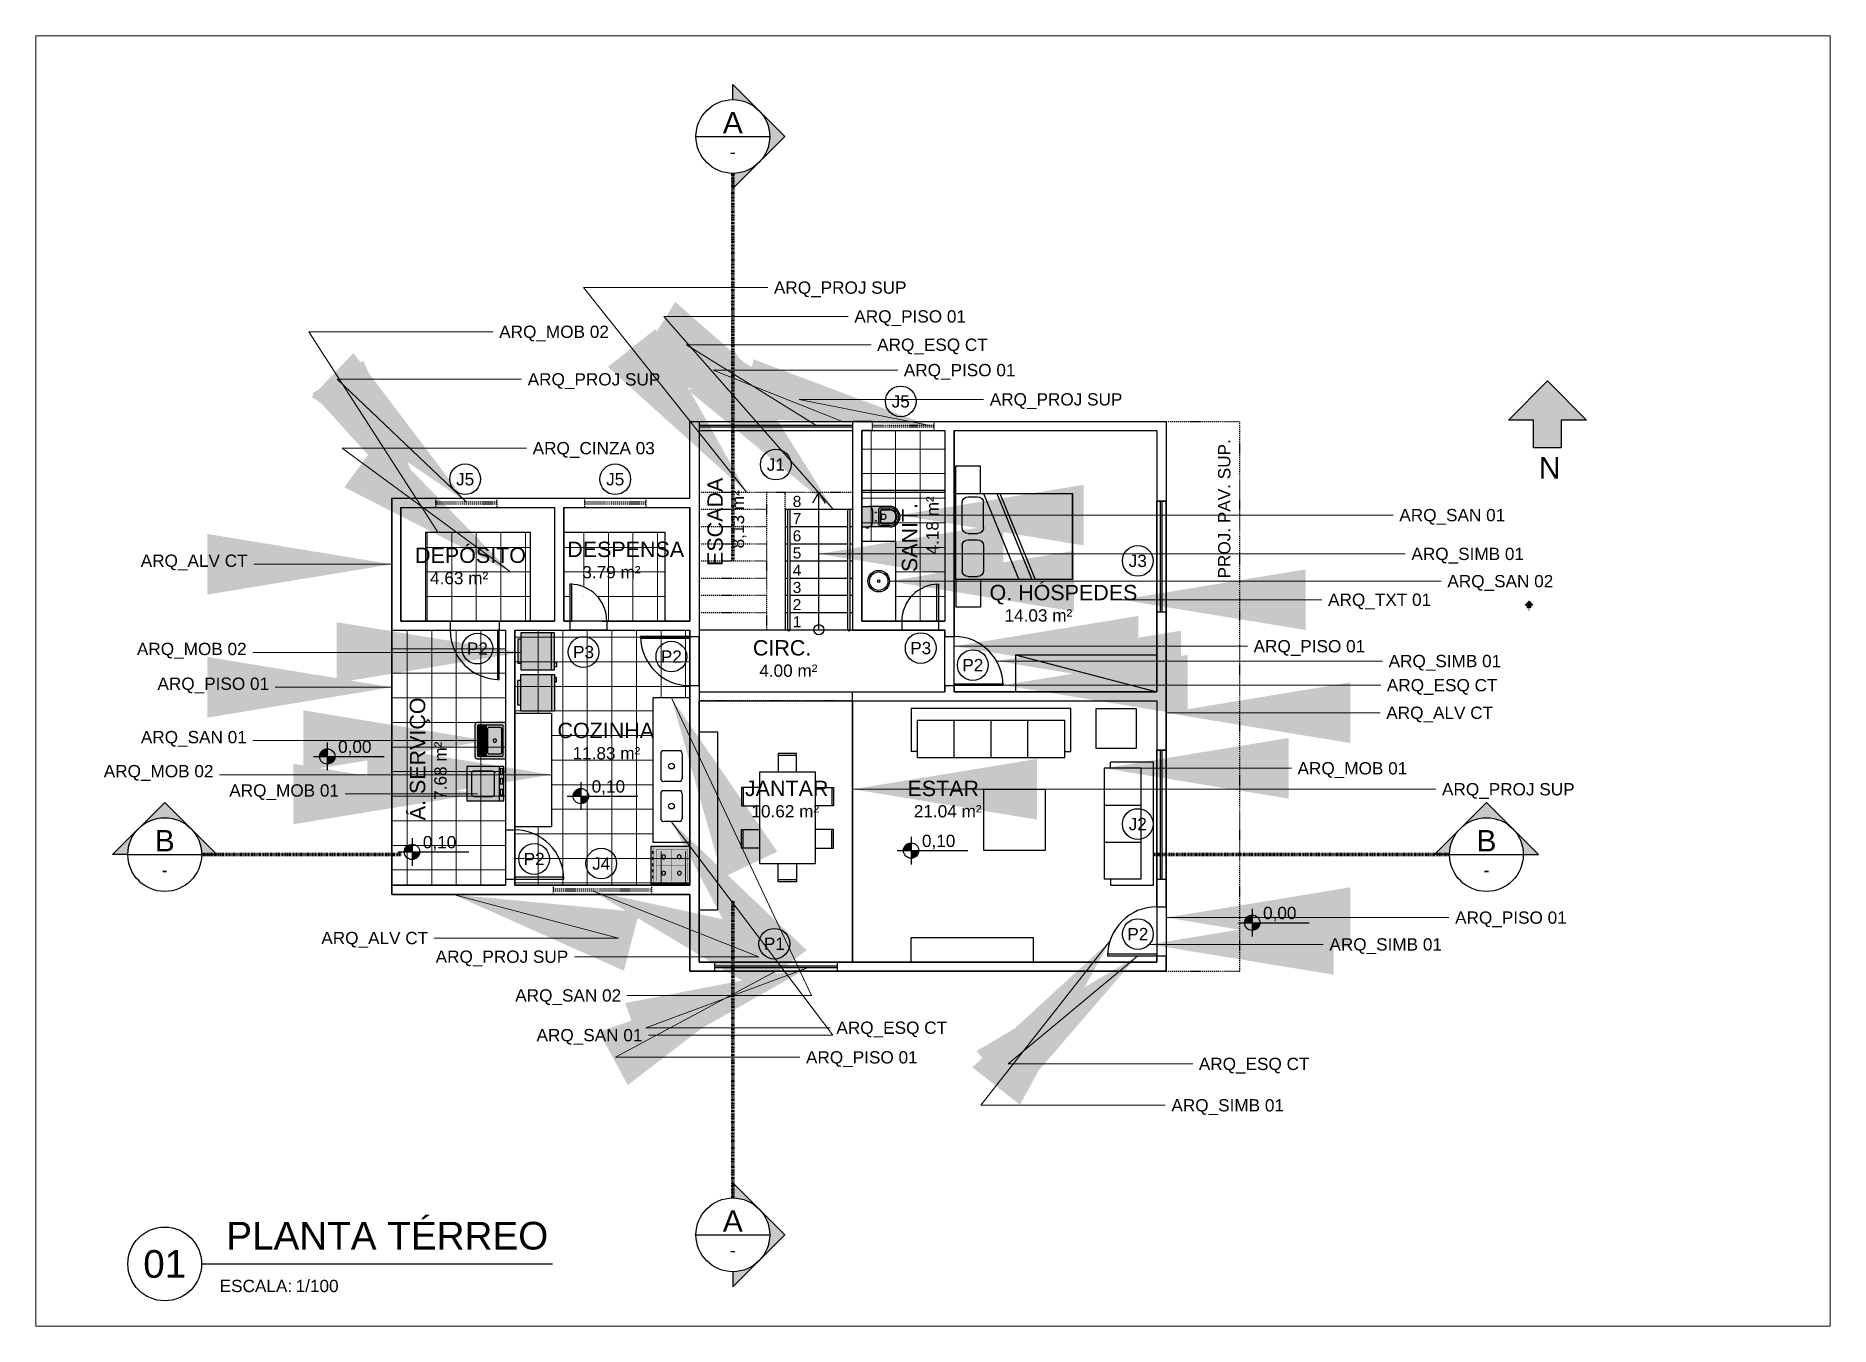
# Paper-space layout 'pav. terreo' of a CAD drawing. Header units: metres, sheet in millimetres. Extents: x -205 to 87, y 297 to 507.
# The model-space entities are those that its viewports show. They can reach past a viewport. Long polylines and large blocks are cut down to what shows.
import ezdxf
from ezdxf.enums import TextEntityAlignment as Align

# ---------------------------------------------------------------- set-up
doc = ezdxf.new("R2010")
doc.units = ezdxf.units.M
doc.header["$LTSCALE"] = 0.25
doc.linetypes.add('DASHDOT2', pattern=[12.7, 6.35, -3.175, 0, -3.175])
doc.linetypes.add('DIVIDEX2', pattern=[63.5, 25.4, -12.7, 0, -12.7, 0, -12.7])
doc.layers.add('0_MRG_AUX', color=7, linetype='Continuous', true_color=0xecbcd1, plot=False)
doc.layers.add('ARQ_0_AREAS', color=7, linetype='Continuous', true_color=0x5a1694, plot=False)
for name, color, linetype in [('ARQ_ALV CT', 4, 'Continuous'), ('ARQ_ALV VS', 2, 'Continuous'), ('ARQ_ESQ CT', 30, 'Continuous'), ('ARQ_GRADIL', 2, 'Continuous'), ('ARQ_METAL CT', 2, 'Continuous'), ('ARQ_MOB 01', 1, 'Continuous'), ('ARQ_MOB 02', 2, 'Continuous'), ('ARQ_PISO 01', 1, 'Continuous'), ('ARQ_PROJ SUP', 1, 'DASHDOT2'), ('ARQ_SAN 01', 1, 'Continuous'), ('ARQ_SAN 02', 2, 'Continuous'), ('ARQ_SIMB 01', 1, 'Continuous'), ('ARQ_TXT 01', 1, 'Continuous'), ('SIMB_01', 1, 'Continuous'), ('SIMB_02', 2, 'Continuous'), ('SIMB_PREENCHIMENTO', 253, 'Continuous'), ('SIMB_TXT', 1, 'Continuous')]:
    doc.layers.add(name, color=color, linetype=linetype)
doc.layers.add('ARQ_CINZA 03', color=252, linetype='Continuous', lineweight=9)
doc.layers.add('SIMB_LCT', color=252, linetype='DIVIDEX2', lineweight=100)
doc.layers.add('ARQ_COTA_AZUL', color=5, linetype='Continuous', lineweight=20, true_color=0x0000ff)
doc.styles.add('Annot_1.8mm', font='arial.ttf', dxfattribs={"height": 1.8})
doc.styles.add('Annot_2.0mm', font='arial.ttf', dxfattribs={"height": 2})
doc.styles.add('Annot_2.5mm', font='arial.ttf', dxfattribs={"height": 2.5})
doc.styles.add('Annot_3.5mm', font='arial.ttf', dxfattribs={"height": 3.5})
doc.styles.add('cota', font='arial.ttf')
doc.styles.add('SIMB', font='arial.ttf')
doc.dimstyles.new('Info 01 - annot', dxfattribs={"dimtxt": 2, "dimasz": 3, "dimexe": 1, "dimexo": 1, "dimgap": 1, "dimtad": 1, "dimzin": 4, "dimtxsty": 'cota', "dimblk": 'DOTSMALL', "dimcen": 2, "dimdle": 1, "dimclrd": 256, "dimclre": 256, "dimclrt": 1, "dimazin": 2, "dimtfac": 0.09, "dimtix": 1, "dimtmove": 2, "dimatfit": 2, "dimfxl": 5, "dimfxlon": 1, "dimtolj": 1, "dimtzin": 4, "dimlwd": -1, "dimarcsym": 1})

psp = doc.layouts.new('pav. terreo')

msp = doc.modelspace()

# ---------------------------------------------------------------- texts
at = {"layer": 'ARQ_COTA_AZUL', "color": 1, "char_height": 0.2, "style": 'cota'}
for s, insert, attachment_point in [('ARQ_PROJ SUP', (1.219, -22.044), 1), ('ARQ_MOB 02', (-3.252, -22.763), 1), ('ARQ_PISO 01', (2.528, -22.513), 1), ('ARQ_ESQ CT', (2.899, -22.974), 1), ('ARQ_PROJ SUP', (-2.788, -23.537), 1), ('ARQ_PISO 01', (3.333, -23.387), 1), ('ARQ_PROJ SUP', (4.732, -23.863), 1), ('ARQ_CINZA 03', (-2.707, -24.657), 1), ('ARQ_SAN 01', (11.397, -25.747), 1), ('ARQ_ALV CT', (-7.347, -26.747), 9), ('ARQ_SIMB 01', (11.594, -26.378), 1), ('ARQ_SAN 02', (12.179, -26.822), 1), ('ARQ_TXT 01', (10.238, -27.124), 1), ('ARQ_MOB 02', (-7.362, -28.183), 9), ('ARQ_PISO 01', (9.025, -27.881), 1), ('ARQ_SIMB 01', (11.223, -28.122), 1), ('ARQ_PISO 01', (-6.997, -28.749), 9), ('ARQ_ESQ CT', (11.194, -28.515), 1), ('ARQ_ALV CT', (11.185, -28.964), 1), ('ARQ_SAN 01', (-7.36, -29.618), 9), ('ARQ_MOB 02', (-7.902, -30.172), 9), ('ARQ_MOB 01', (9.741, -29.868), 1), ('ARQ_MOB 01', (-5.859, -30.486), 9), ('ARQ_PROJ SUP', (12.092, -30.209), 1), ('ARQ_PISO 01', (12.305, -32.298), 1), ('ARQ_ALV CT', (-4.408, -32.63), 3), ('ARQ_PROJ SUP', (-2.128, -32.934), 3), ('ARQ_SIMB 01', (10.259, -32.734), 1), ('ARQ_SAN 02', (-1.267, -33.565), 3), ('ARQ_ESQ CT', (2.236, -34.09), 1), ('ARQ_SAN 01', (-0.921, -34.211), 3), ('ARQ_PISO 01', (1.741, -34.572), 1), ('ARQ_ESQ CT', (8.134, -34.679), 1), ('ARQ_SIMB 01', (7.688, -35.353), 1)]:
    msp.add_mtext(s, dxfattribs=dict(at, insert=insert, attachment_point=attachment_point))
at = {"layer": 'ARQ_TXT 01', "attachment_point": 1, "rotation": 90}
for s, insert, char_height, width, style in [('PROJ. PAV. SUP.', (8.448, -26.878), 0.2, 3.02196, 'Annot_2.0mm'), ('ESCADA', (0.137, -26.675), 0.25, 2.41083, 'Annot_2.5mm'), ('8,13 m²', (0.534, -26.388), 0.2, 1.1094, 'Annot_2.0mm'), ('SANIT.', (3.301, -26.775), 0.25, 2.41083, 'Annot_2.5mm'), ('4.18 m²', (3.698, -26.488), 0.2, 1.1094, 'Annot_2.0mm'), ('\\pxi-3,l4,t4;Á. SERVIÇO', (-4.706, -31.064), 0.25, 2.27532, 'Annot_2.5mm'), ('7.68 m²', (-4.308, -30.481), 0.2, 1.1094, 'Annot_2.0mm')]:
    msp.add_mtext(s, dxfattribs=dict(at, insert=insert, char_height=char_height, width=width, style=style))
at = {"layer": 'ARQ_TXT 01', "attachment_point": 1}
for s, insert, char_height, width, style in [('8', (1.525, -25.534), 0.18, 1.02, 'Annot_1.8mm'), ('7', (1.525, -25.814), 0.18, 1.02, 'Annot_1.8mm'), ('DESPENSA', (-2.144, -26.279), 0.25, 2.27532, 'Annot_2.5mm'), ('6', (1.525, -26.094), 0.18, 1.02, 'Annot_1.8mm'), ('DEPÓSITO', (-4.621, -26.375), 0.25, 2.27532, 'Annot_2.5mm'), ('5', (1.525, -26.374), 0.18, 1.02, 'Annot_1.8mm'), ('4.63 m²', (-4.377, -26.772), 0.2, 1.1094, 'Annot_2.0mm'), ('3.79 m²', (-1.899, -26.676), 0.2, 1.1094, 'Annot_2.0mm'), ('4', (1.525, -26.654), 0.18, 1.02, 'Annot_1.8mm'), ('3', (1.525, -26.934), 0.18, 1.02, 'Annot_1.8mm'), ('Q. HÓSPEDES', (4.728, -26.983), 0.25, 2.41083, 'Annot_2.5mm'), ('2', (1.525, -27.214), 0.18, 1.02, 'Annot_1.8mm'), ('14.03 m²', (4.972, -27.38), 0.2, 1.1094, 'Annot_2.0mm'), ('1', (1.525, -27.494), 0.18, 1.02, 'Annot_1.8mm'), ('CIRC.', (0.877, -27.882), 0.25, 2.41083, 'Annot_2.5mm'), ('4.00 m²', (0.981, -28.279), 0.2, 1.1094, 'Annot_2.0mm'), ('COZINHA', (-2.303, -29.226), 0.25, 2.27532, 'Annot_2.5mm'), ('11.83 m²', (-2.058, -29.623), 0.2, 1.1094, 'Annot_2.0mm'), ('JANTAR', (0.748, -30.17), 0.25, 2.41083, 'Annot_2.5mm'), ('ESTAR', (3.392, -30.17), 0.25, 2.41083, 'Annot_2.5mm'), ('10.62 m²', (0.853, -30.567), 0.2, 1.1094, 'Annot_2.0mm'), ('21.04 m²', (3.496, -30.567), 0.2, 1.1094, 'Annot_2.0mm')]:
    msp.add_mtext(s, dxfattribs=dict(at, insert=insert, char_height=char_height, width=width, style=style))

# ---------------------------------------------------------------- blocks, each defined once
blk = doc.blocks.new('norte')
at = {"layer": 'SIMB_PREENCHIMENTO'}
blk.add_hatch(color=256, dxfattribs=at).paths.add_polyline_path([(-6.36, -6.36), (-2.25, -6.36), (-2.25, -10.86), (2.25, -10.86), (2.25, -6.36), (6.36, -6.36), (0, 0)])
at = {"layer": 'SIMB_01'}
blk.add_lwpolyline([(-2.25, -6.36), (-6.36, -6.36), (0, 0), (6.36, -6.36), (2.25, -6.36), (2.25, -10.86), (-2.25, -10.86)], close=True, dxfattribs=at)
at = {"layer": 'SIMB_01', "insert": (-1.4, -12.39), "char_height": 3.5, "width": 3.7, "attachment_point": 1, "style": 'Annot_3.5mm'}
blk.add_mtext('N', dxfattribs=at)
blk = doc.blocks.new('nivel_PB_A_D')
at = {"layer": 'SIMB_PREENCHIMENTO', "transparency": 33554587}
h = blk.add_hatch(color=256, dxfattribs=at)
h.dxf.hatch_style = 1
h.paths.add_polyline_path([(0, 1.25, 0.414214), (-1.25, 0), (0, 0)])
h.paths.add_polyline_path([(1.25, 0), (0, 0), (0, -1.25, 0.414214)])
at = {"layer": 'SIMB_01'}
for p, q in [((-2.25, 0), (9.25, 0)), ((0, 2.25), (0, -2.25))]:
    blk.add_line(p, q, dxfattribs=at)
blk.add_circle((0, 0), 1.25, dxfattribs=at)
at = {"layer": 'SIMB_TXT', "style": 'SIMB'}
blk.add_attdef('00,00', (1.76, 0.58), '', height=2, dxfattribs=at)
blk = doc.blocks.new('*U31')
at = {"layer": 'SIMB_PREENCHIMENTO', "transparency": 33554587}
h = blk.add_hatch(color=256, dxfattribs=at)
h.dxf.hatch_style = 1
h.paths.add_polyline_path([(0, 8.48), (-4.15, 4.33, -0.401827), (4.15, 4.33)])
h = blk.add_hatch(color=256, dxfattribs=at)
h.dxf.hatch_style = 1
h.paths.add_polyline_path([(-4.33, 4.15), (-8.48, 0), (-6, 0, -0.193399)])
h = blk.add_hatch(color=256, dxfattribs=at)
h.dxf.hatch_style = 1
h.paths.add_polyline_path([(4.33, 4.15, -0.193399), (6, 0), (8.48, 0)])
at = {"layer": 'SIMB_01'}
for p, q in [((-8.48, 0), (0, 8.48)), ((8.48, 0), (0, 8.48)), ((-6, 0), (-8.48, 0)), ((-6, 0), (6, 0)), ((6, 0), (8.48, 0))]:
    blk.add_line(p, q, dxfattribs=at)
blk.add_circle((0, 0), 6, dxfattribs=at)
at = {"layer": 'SIMB_LCT'}
blk.add_line((6, 0), (38.48, 0), dxfattribs=at)
at = {"layer": 'SIMB_TXT', "style": 'SIMB'}
for tag, height, p in [('000', 3.5, (0, 2.25)), ('999', 2, (0, -2.53))]:
    blk.add_attdef(tag, text='', height=height, dxfattribs=at).set_placement(p, align=Align.MIDDLE_CENTER)
blk = doc.blocks.new('*U30')
at = {"layer": 'SIMB_PREENCHIMENTO', "transparency": 33554587}
h = blk.add_hatch(color=256, dxfattribs=at)
h.dxf.hatch_style = 1
h.paths.add_polyline_path([(0, 8.48), (-4.15, 4.33, -0.401827), (4.15, 4.33)])
h = blk.add_hatch(color=256, dxfattribs=at)
h.dxf.hatch_style = 1
h.paths.add_polyline_path([(-4.33, 4.15), (-8.48, 0), (-6, 0, -0.193399)])
h = blk.add_hatch(color=256, dxfattribs=at)
h.dxf.hatch_style = 1
h.paths.add_polyline_path([(4.33, 4.15, -0.193399), (6, 0), (8.48, 0)])
at = {"layer": 'SIMB_01'}
for p, q in [((-8.48, 0), (0, 8.48)), ((8.48, 0), (0, 8.48)), ((-6, 0), (-8.48, 0)), ((-6, 0), (6, 0)), ((6, 0), (8.48, 0))]:
    blk.add_line(p, q, dxfattribs=at)
blk.add_circle((0, 0), 6, dxfattribs=at)
at = {"layer": 'SIMB_LCT'}
blk.add_line((-6, 0), (-54.25, 0), dxfattribs=at)
at = {"layer": 'SIMB_TXT', "style": 'SIMB'}
for tag, height, p in [('000', 3.5, (0, 2.25)), ('999', 2, (0, -2.53))]:
    blk.add_attdef(tag, text='', height=height, dxfattribs=at).set_placement(p, align=Align.MIDDLE_CENTER)
blk = doc.blocks.new('*U71')
at = {"layer": 'SIMB_PREENCHIMENTO', "transparency": 33554587}
h = blk.add_hatch(color=256, dxfattribs=at)
h.dxf.hatch_style = 1
h.paths.add_polyline_path([(0, 8.48), (-4.15, 4.33, -0.401827), (4.15, 4.33)])
h = blk.add_hatch(color=256, dxfattribs=at)
h.dxf.hatch_style = 1
h.paths.add_polyline_path([(-4.33, 4.15), (-8.48, 0), (-6, 0, -0.193399)])
h = blk.add_hatch(color=256, dxfattribs=at)
h.dxf.hatch_style = 1
h.paths.add_polyline_path([(4.33, 4.15, -0.193399), (6, 0), (8.48, 0)])
at = {"layer": 'SIMB_01'}
for p, q in [((-8.48, 0), (0, 8.48)), ((8.48, 0), (0, 8.48)), ((0, -6), (0, 6)), ((-6, 0), (-8.48, 0)), ((6, 0), (8.48, 0))]:
    blk.add_line(p, q, dxfattribs=at)
blk.add_circle((0, 0), 6, dxfattribs=at)
at = {"layer": 'SIMB_LCT'}
blk.add_line((6, 0), (69.06, 0), dxfattribs=at)
at = {"layer": 'SIMB_TXT', "style": 'SIMB'}
for tag, height, p in [('000', 3.5, (-2.25, 0)), ('999', 2, (2.53, 0))]:
    blk.add_attdef(tag, text='', height=height, rotation=90, dxfattribs=at).set_placement(p, align=Align.MIDDLE_CENTER)
blk = doc.blocks.new('*U72')
at = {"layer": 'SIMB_PREENCHIMENTO', "transparency": 33554587}
h = blk.add_hatch(color=256, dxfattribs=at)
h.dxf.hatch_style = 1
h.paths.add_polyline_path([(0, 8.48), (-4.15, 4.33, -0.401827), (4.15, 4.33)])
h = blk.add_hatch(color=256, dxfattribs=at)
h.dxf.hatch_style = 1
h.paths.add_polyline_path([(-4.33, 4.15), (-8.48, 0), (-6, 0, -0.193399)])
h = blk.add_hatch(color=256, dxfattribs=at)
h.dxf.hatch_style = 1
h.paths.add_polyline_path([(4.33, 4.15, -0.193399), (6, 0), (8.48, 0)])
at = {"layer": 'SIMB_01'}
for p, q in [((-8.48, 0), (0, 8.48)), ((8.48, 0), (0, 8.48)), ((0, -6), (0, 6)), ((-6, 0), (-8.48, 0)), ((6, 0), (8.48, 0))]:
    blk.add_line(p, q, dxfattribs=at)
blk.add_circle((0, 0), 6, dxfattribs=at)
at = {"layer": 'SIMB_LCT'}
blk.add_line((-6, 0), (-54.48, 0), dxfattribs=at)
at = {"layer": 'SIMB_TXT', "style": 'SIMB'}
for tag, height, p in [('000', 3.5, (-2.25, 0)), ('999', 2, (2.53, 0))]:
    blk.add_attdef(tag, text='', height=height, rotation=90, dxfattribs=at).set_placement(p, align=Align.MIDDLE_CENTER)
blk = doc.blocks.new('VASO_BELL')
at = {"true_color": 0xffffff}
h = blk.add_hatch(color=7, dxfattribs=at)
h.dxf.hatch_style = 1
edge = h.paths.add_edge_path()
edge.add_line((0, 0), (0.37, 0))
edge.add_line((0.37, 0), (0.37, -0.126))
edge.add_line((0.37, -0.126), (0.37, -0.505))
edge.add_arc((0.185, -0.505), 0.185, 180, 360, ccw=False)
edge.add_line((0, -0.505), (0, -0.126))
edge.add_line((0, -0.126), (0, 0))
h = blk.add_hatch(color=7, dxfattribs=at)
h.dxf.hatch_style = 1
h.paths.add_polyline_path([(-0.007, -0.086), (-0.022, -0.086), (-0.022, -0.121), (-0.007, -0.121)])
h = blk.add_hatch(color=7, dxfattribs=at)
h.dxf.hatch_style = 1
h.paths.add_polyline_path([(0, -0.089), (-0.007, -0.089), (-0.007, -0.117), (0, -0.117)])
at = {"layer": 'ARQ_SAN 01'}
for p, q in [((0.056, -0.361), (0.056, -0.505)), ((0.062, -0.361), (0.062, -0.505)), ((0.082, -0.336), (0.288, -0.336)), ((0.082, -0.342), (0.288, -0.342)), ((0.141, -0.353), (0.141, -0.406)), ((0.229, -0.353), (0.229, -0.406)), ((0.308, -0.361), (0.308, -0.505)), ((0.314, -0.361), (0.314, -0.505))]:
    blk.add_line(p, q, dxfattribs=at)
for centre in [(0.11, -0.255), (0.26, -0.255)]:
    blk.add_circle(centre, 0.0075, dxfattribs=at)
for centre, radius, start, end in [((0.185, -0.505), 0.129, 179.7773, 0.2227), ((0.082, -0.361), 0.025, 90, 180), ((0.082, -0.361), 0.019, 90, 180), ((0.185, -0.499), 0.123, 182.6006, 357.3994), ((0.191, -0.592), 0.244, 91.4264, 101.8331), ((0.168, -0.406), 0.027, 180, 229.1678), ((0.185, -0.386), 0.053, 229.1678, 310.8322), ((0.179, -0.592), 0.244, 78.1669, 88.5736), ((0.202, -0.406), 0.027, 310.8322, 0), ((0.288, -0.361), 0.025, 0, 90), ((0.288, -0.361), 0.019, 0, 90)]:
    blk.add_arc(centre, radius, start, end, dxfattribs=at)
at = {"layer": 'ARQ_SAN 02'}
for p, q in [((0, 0), (0, -0.126)), ((0, 0), (0.37, 0)), ((0.37, 0), (0.37, -0.126)), ((-0.022, -0.086), (-0.007, -0.086)), ((-0.022, -0.121), (-0.022, -0.086)), ((-0.022, -0.121), (-0.007, -0.121)), ((-0.007, -0.121), (-0.007, -0.086)), ((0, -0.089), (-0.007, -0.089)), ((0, -0.117), (-0.007, -0.117)), ((0, -0.505), (0, -0.126)), ((0.051, -0.306), (0.319, -0.306)), ((0.301, -0.195), (0.069, -0.195)), ((0.37, -0.505), (0.37, -0.126)), ((0.026, -0.331), (0.026, -0.505)), ((0.344, -0.331), (0.344, -0.505))]:
    blk.add_line(p, q, dxfattribs=at)
for centre, radius, start, end in [((0.069, -0.126), 0.069, 180, 270), ((0.051, -0.331), 0.025, 90, 180), ((0.301, -0.126), 0.069, 270, 0), ((0.319, -0.331), 0.025, 0, 90), ((0.185, -0.505), 0.185, 180, 0), ((0.185, -0.505), 0.159, 180, 0)]:
    blk.add_arc(centre, radius, start, end, dxfattribs=at)
blk = doc.blocks.new('*U21')
at = {"layer": 'SIMB_02'}
blk.add_line((6, 0), (63.13, 0), dxfattribs=at)
blk.add_circle((0, 0), 6, dxfattribs=at)
at = {"layer": 'SIMB_TXT', "style": 'SIMB'}
blk.add_text('ESCALA:', height=2, dxfattribs=at).set_placement((8.94, -4.58))
blk.add_attdef('TITULO_DO_DESENHO', text='', height=4.5, dxfattribs=at).set_placement((10.02, 1), align=Align.BOTTOM_LEFT)
blk.add_attdef('NUM', text='', height=4.5, dxfattribs=at).set_placement((0, 0), align=Align.MIDDLE_CENTER)
blk.add_attdef('ESCALA', (21.3, -4.58), '', height=2, dxfattribs=at)
blk = doc.blocks.new('GEL60')
at = {"true_color": 0xffffff}
h = blk.add_hatch(color=7, dxfattribs=at)
h.dxf.hatch_style = 1
h.paths.add_polyline_path([(0.6, 0.55), (0.55, 0.55), (0.55, 0.58), (0.48, 0.58), (0.48, 0.55), (0, 0.55), (0, 0), (0.1, 0), (0.1, -0.05), (0.5, -0.05), (0.5, 0), (0.6, 0)])
at = {"layer": 'ARQ_MOB 02'}
for p, q in [((0, 0.55), (0, 0)), ((0.6, 0.55), (0, 0.55)), ((0.6, 0.5), (0, 0.5)), ((0.6, 0), (0.6, 0.55)), ((0, 0), (0.6, 0)), ((0.1, 0), (0.1, -0.05)), ((0.5, 0), (0.5, -0.05)), ((0.1, -0.05), (0.5, -0.05))]:
    blk.add_line(p, q, dxfattribs=at)
blk.add_lwpolyline([(0.55, 0.55), (0.48, 0.55), (0.48, 0.58), (0.55, 0.58)], close=True, dxfattribs=at)
blk = doc.blocks.new('DUASX60')
blk.add_blockref('GEL60', (0.059, 0.071))
at = {"xscale": -1}
blk.add_blockref('GEL60', (1.335, 0.071), dxfattribs=at)
blk = doc.blocks.new('M6')
for p, q in [((-1.2375, 0), (-1.2375, 0.3)), ((-1.2375, 0.3), (-0.9375, 0.3)), ((-0.9375, 0.3), (-0.9375, 0)), ((-0.55, 0.3), (-0.55, 0)), ((-0.25, 0.3), (-0.55, 0.3)), ((-0.25, 0), (-0.25, 0.3)), ((0, 0), (-1.4875, 0)), ((-1.4875, -0.9), (-1.4875, 0)), ((-1.2375, 0.27), (-0.9375, 0.27)), ((-0.25, 0.27), (-0.55, 0.27)), ((0, -0.9), (0, 0)), ((-1.4875, -0.3), (-1.7875, -0.3)), ((-1.7875, -0.3), (-1.7875, -0.6)), ((-1.7575, -0.3), (-1.7575, -0.6)), ((0, -0.3), (0.3, -0.3)), ((0.27, -0.3), (0.27, -0.6)), ((0.3, -0.3), (0.3, -0.6)), ((-1.7875, -0.6), (-1.4875, -0.6)), ((0.3, -0.6), (0, -0.6)), ((-1.4875, -0.9), (0, -0.9)), ((-1.2375, -0.9), (-1.2375, -1.2)), ((-0.9375, -1.2), (-0.9375, -0.9)), ((-0.55, -1.2), (-0.55, -0.9)), ((-0.25, -0.9), (-0.25, -1.2)), ((-1.2375, -1.17), (-0.9375, -1.17)), ((-1.2375, -1.2), (-0.9375, -1.2)), ((-0.25, -1.17), (-0.55, -1.17)), ((-0.25, -1.2), (-0.55, -1.2))]:
    blk.add_line(p, q)
blk = doc.blocks.new('PIA')
at = {"layer": 'ARQ_MOB 01'}
for p, q in [((-0.35, 0.2), (-0.35, -0.2)), ((-0.05, 0.25), (-0.3, 0.25)), ((0, 0.2), (0, -0.2)), ((-0.05, -0.25), (-0.3, -0.25))]:
    blk.add_line(p, q, dxfattribs=at)
blk.add_circle((-0.175, 0), 0.0461, dxfattribs=at)
for centre, start, end in [((-0.3, 0.2), 90, 180), ((-0.05, 0.2), 0, 90), ((-0.3, -0.2), 180, 270), ((-0.05, -0.2), 270, 0)]:
    blk.add_arc(centre, 0.05, start, end, dxfattribs=at)
blk = doc.blocks.new('fogão_01')
at = {"true_color": 0xffffff}
h = blk.add_hatch(color=7, dxfattribs=at)
h.dxf.hatch_style = 1
h.paths.add_polyline_path([(0, -0.3), (-0.632, -0.3), (-0.632, 0.3), (0, 0.3)])
blk.add_lwpolyline([(0, -0.3), (-0.632, -0.3), (-0.632, 0.3), (0, 0.3)], close=True)
for points, const_width in [([(-0.585, -0.3), (-0.585, 0.3)], 0.005), ([(-0.585, 0.218), (-0.615, 0.218), (-0.615, 0.176), (-0.585, 0.176)], 0.005), ([(-0.585, 0.118), (-0.615, 0.118), (-0.615, 0.076), (-0.585, 0.076)], 0.005), ([(-0.585, 0.018), (-0.615, 0.018), (-0.615, -0.024), (-0.585, -0.024)], 0.005), ([(-0.542, 0.261), (-0.041, 0.261), (-0.041, -0.257), (-0.54, -0.257), (-0.54, 0.261)], 0.0045), ([(-0.54, 0.002), (-0.044, 0.002)], 0.0045), ([(-0.439, 0.146), (-0.453, 0.161)], 0.0045), ([(-0.438, 0.12), (-0.453, 0.105)], 0.0045), ([(-0.412, 0.147), (-0.397, 0.161)], 0.0045), ([(-0.412, 0.12), (-0.397, 0.105)], 0.0045), ([(-0.3, 0.261), (-0.3, -0.257)], 0.0045), ([(-0.183, 0.146), (-0.197, 0.161)], 0.0045), ([(-0.182, 0.12), (-0.197, 0.105)], 0.0045), ([(-0.156, 0.147), (-0.141, 0.161)], 0.0045), ([(-0.155, 0.12), (-0.141, 0.105)], 0.0045), ([(-0.585, -0.082), (-0.615, -0.082), (-0.615, -0.124), (-0.585, -0.124)], 0.005), ([(-0.585, -0.182), (-0.615, -0.182), (-0.615, -0.224), (-0.585, -0.224)], 0.005), ([(-0.439, -0.118), (-0.453, -0.104)], 0.0045), ([(-0.438, -0.145), (-0.453, -0.16)], 0.0045), ([(-0.412, -0.118), (-0.397, -0.103)], 0.0045), ([(-0.412, -0.145), (-0.397, -0.159)], 0.0045), ([(-0.185, -0.121), (-0.2, -0.106)], 0.0045), ([(-0.185, -0.148), (-0.199, -0.162)], 0.0045), ([(-0.158, -0.121), (-0.144, -0.106)], 0.0045), ([(-0.158, -0.147), (-0.144, -0.162)], 0.0045)]:
    blk.add_lwpolyline(points, dxfattribs=dict(const_width=const_width))
for points in [[(-0.603, 0.215), (-0.603, 0.176)], [(-0.603, 0.115), (-0.603, 0.076)], [(-0.603, 0.015), (-0.603, -0.024)], [(-0.603, -0.085), (-0.603, -0.124)], [(-0.603, -0.185), (-0.603, -0.224)]]:
    blk.add_lwpolyline(points)
for centre in [(-0.425, 0.133), (-0.169, 0.133), (-0.425, -0.131), (-0.172, -0.134)]:
    blk.add_circle(centre, 0.0314)
blk = doc.blocks.new('S3')
at = {"ltscale": 0.1}
for p, q in [((0, 0), (-2, 0)), ((0, -0.7), (0, 0)), ((-2, 0), (-2, -0.7)), ((-0.1, -0.2), (-1.9, -0.2)), ((-1.9, -0.2), (-1.9, -0.8)), ((-1.3, -0.8), (-1.3, -0.2)), ((-0.7, -0.8), (-0.7, -0.2)), ((-0.1, -0.8), (-0.1, -0.2)), ((-1.9, -0.7), (-2, -0.7)), ((-1.9, -0.8), (-0.1, -0.8)), ((-0.1, -0.7), (0, -0.7))]:
    blk.add_line(p, q, dxfattribs=at)
blk = doc.blocks.new('S4')
at = {"ltscale": 0.1}
for p, q in [((0, 0), (-2.6, 0)), ((0, -0.7), (0, 0)), ((-2.6, 0), (-2.6, -0.7)), ((-0.1, -0.2), (-2.5, -0.2)), ((-2.5, -0.2), (-2.5, -0.8)), ((-1.9, -0.8), (-1.9, -0.2)), ((-1.3, -0.8), (-1.3, -0.2)), ((-0.7, -0.8), (-0.7, -0.2)), ((-0.1, -0.8), (-0.1, -0.2)), ((-2.5, -0.7), (-2.6, -0.7)), ((-2.5, -0.8), (-0.1, -0.8)), ((-0.1, -0.7), (0, -0.7))]:
    blk.add_line(p, q, dxfattribs=at)
blk = doc.blocks.new('maq. lavar_02')
at = {"true_color": 0xffffff}
h = blk.add_hatch(color=7, dxfattribs=at)
h.dxf.hatch_style = 1
h.paths.add_polyline_path([(0.75, 0), (0, 0), (0, 0.8), (0.75, 0.8)])
for points in [[(0.75, 0), (0, 0), (0, 0.8), (0.75, 0.8), (0.75, 0)], [(0, 0.1), (0.75, 0.1)]]:
    blk.add_lwpolyline(points)
blk.add_lwpolyline([(0.1, 0.245), (0.1, 0.65, -0.414214), (0.15, 0.7), (0.6, 0.7, -0.414214), (0.65, 0.65), (0.65, 0.25, -0.414214), (0.6, 0.2), (0.147, 0.2)], format="xyb")
for points in [[(0.052, 0.02), (0.052, 0.078), (0.167, 0.078), (0.167, 0.02)], [(0.26, 0.02), (0.26, 0.078), (0.376, 0.078), (0.376, 0.02)], [(0.5, 0.02), (0.5, 0.078), (0.615, 0.078), (0.615, 0.02)]]:
    blk.add_lwpolyline(points, close=True)
blk.add_arc((0.15, 0.25), 0.05, 173.8325, 273.1265)
blk = doc.blocks.new('tanque_05')
at = {"true_color": 0xffffff}
h = blk.add_hatch(color=7, dxfattribs=at)
h.dxf.hatch_style = 1
edge = h.paths.add_edge_path()
edge.add_line((-0.269, -0.492), (0.269, -0.492))
edge.add_arc((0.269, -0.461), 0.0304, 270, 360)
edge.add_line((0.299, -0.461), (0.299, -0.01))
edge.add_arc((0.289, -0.01), 0.0101, 0, 90)
edge.add_line((0.289, 0), (-0.289, 0))
edge.add_arc((-0.289, -0.01), 0.0101, 90, 180)
edge.add_line((-0.299, -0.01), (-0.299, -0.461))
edge.add_arc((-0.269, -0.461), 0.0304, 180, 270)
for p, q in [((-0.258, -0.325), (0.258, -0.325)), ((0.258, -0.331), (-0.258, -0.331)), ((-0.258, -0.345), (0.258, -0.345)), ((0.258, -0.351), (-0.258, -0.351)), ((-0.258, -0.365), (0.258, -0.365)), ((0.258, -0.372), (-0.258, -0.372)), ((-0.258, -0.386), (0.258, -0.386)), ((0.258, -0.392), (-0.258, -0.392)), ((-0.258, -0.406), (0.258, -0.406)), ((0.258, -0.412), (-0.258, -0.412)), ((-0.258, -0.426), (0.258, -0.426)), ((-0.251, -0.447), (0.251, -0.447))]:
    blk.add_line(p, q)
for points in [[(-0.269, -0.492), (0.269, -0.492, 0.414214), (0.299, -0.461), (0.299, -0.01, 0.414214), (0.289, 0), (-0.289, 0, 0.414214), (-0.299, -0.01), (-0.299, -0.461, 0.414214)], [(-0.198, -0.289), (0.198, -0.289, 0.414214), (0.218, -0.269), (0.218, -0.086, 0.414214), (0.198, -0.066), (-0.198, -0.066, 0.414214), (-0.218, -0.086), (-0.218, -0.269, 0.414214)]]:
    blk.add_lwpolyline(points, format="xyb", close=True)
for points in [[(0.258, -0.281), (0.258, -0.061, 0.414214), (0.238, -0.041), (-0.238, -0.041, 0.414214), (-0.258, -0.061), (-0.258, -0.281)], [(-0.258, -0.282), (-0.258, -0.301, 0.414214), (-0.248, -0.311), (-0.236, -0.311), (0.234, -0.311), (0.248, -0.311, 0.414214), (0.258, -0.301), (0.258, -0.282)], [(-0.258, -0.309), (-0.258, -0.431, 0.414214), (-0.238, -0.451), (0.238, -0.451, 0.414214), (0.258, -0.431), (0.258, -0.309, 0.414214)]]:
    blk.add_lwpolyline(points, format="xyb")
blk.add_lwpolyline([(0.258, -0.432), (-0.258, -0.432)])
blk.add_circle((0, -0.172), 0.0284)
blk = doc.blocks.new('*U24')
at = {"layer": 'SIMB_02'}
blk.add_circle((0, 0), 2.5, dxfattribs=at)
at = {"layer": 'SIMB_TXT', "style": 'SIMB'}
blk.add_attdef('CDESQ', text='', height=2, dxfattribs=at).set_placement((0, 0), align=Align.MIDDLE_CENTER)
blk = doc.blocks.new('CAMA 180')
at = {"layer": 'ARQ_MOB 01'}
for p, q in [((0.4, 1.15), (0, 1.15)), ((0, 0.7), (0, 1.15)), ((0.4, 0.7), (0.4, 1.15)), ((1.9, 0.7), (0, 0.7)), ((0, 0.7), (0, -0.7)), ((0.2, 0.65), (0.35, 0.65)), ((0.452, -0.7), (1.026, 0.7)), ((0.665, -0.7), (1.239, 0.7)), ((0.718, -0.7), (1.292, 0.7)), ((1.9, -0.7), (1.9, 0.7)), ((1.9, 0.7), (1.9, -0.7)), ((0.1, 0.15), (0.1, 0.55)), ((0.45, 0.15), (0.45, 0.55)), ((0.2, 0.05), (0.35, 0.05)), ((0.1, -0.15), (0.1, -0.55)), ((0.2, -0.05), (0.35, -0.05)), ((0.45, -0.15), (0.45, -0.55)), ((0, -0.7), (1.9, -0.7)), ((0, -0.7), (0, -1.15)), ((0.2, -0.65), (0.35, -0.65)), ((0.4, -0.7), (0.4, -1.15)), ((0, -1.15), (0.4, -1.15))]:
    blk.add_line(p, q, dxfattribs=at)
for centre, start, end in [((0.2, 0.55), 90, 180), ((0.35, 0.55), 0, 90), ((0.2, 0.15), 180, 270), ((0.35, 0.15), 270, 0), ((0.2, -0.15), 90, 180), ((0.35, -0.15), 0, 90), ((0.2, -0.55), 180, 270), ((0.35, -0.55), 270, 0)]:
    blk.add_arc(centre, 0.1, start, end, dxfattribs=at)
blk = doc.blocks.new('_DotSmall')
at = {"color": 0, "linetype": 'ByBlock', "const_width": 0.5}
blk.add_lwpolyline([(-0.0625, 0, 1), (0.0625, 0, 1)], format="xyb", close=True, dxfattribs=at)

# ---------------------------------------------------------------- hatches: boundary and pattern name
at = {"layer": 'ARQ_CINZA 03'}
h = msp.add_hatch(dxfattribs=at)
h.set_pattern_fill('_USER', color=256, scale=0.4, angle=270, double=1, pattern_type=0)
h.set_pattern_definition([(270, (4, -27.57218), (0.4, -2e-16), []), (0, (4, -27.57218), (0, 0.4), [])])
h.paths.add_polyline_path([(3.2, -26.272), (3.2, -27.572), (4, -27.572), (4, -24.472), (2.65, -24.472), (2.65, -26.272)])
h = msp.add_hatch(dxfattribs=at)
h.set_pattern_fill('_USER', color=256, scale=0.4, angle=270, double=1, pattern_type=0)
h.set_pattern_definition([(270, (-2.425, -27.57218), (0.4, -7e-17), []), (0, (-2.425, -27.57218), (0, 0.4), [])])
h.paths.add_polyline_path([(-2.75, -26.122), (-4.45, -26.122), (-4.45, -27.572), (-2.75, -27.572)])
h = msp.add_hatch(dxfattribs=at)
h.set_pattern_fill('_USER', color=256, scale=0.4, angle=270, double=1, pattern_type=0)
h.set_pattern_definition([(270, (-2.275, -27.57218), (0.4, -7e-17), []), (0, (-2.275, -27.57218), (0, 0.4), [])])
edge = h.paths.add_edge_path()
edge.add_line((-0.55, -26.122), (-2.2, -26.122))
edge.add_line((-2.2, -26.122), (-2.2, -27.572))
edge.add_line((-2.2, -27.572), (-2.1, -27.572))
edge.add_line((-2.1, -27.572), (-2.1, -26.972))
edge.add_line((-2.1, -26.972), (-2.07, -26.972))
edge.add_arc((-2.101, -27.573), 0.601, 0.0552, 87.0072, ccw=False)
edge.add_line((-1.5, -27.572), (-0.55, -27.572))
edge.add_line((-0.55, -27.572), (-0.55, -26.122))
h = msp.add_hatch(dxfattribs=at)
h.set_pattern_fill('_USER', color=256, scale=0.4, angle=270, double=1, pattern_type=0)
h.set_pattern_definition([(270, (-3.15, -32.02218), (0.4, -7e-17), []), (0, (-3.15, -32.02218), (0, 0.4), [])])
h.paths.add_polyline_path([(-5, -27.722), (-3.15, -27.722), (-3.15, -31.872), (-5, -31.872)])
h = msp.add_hatch(dxfattribs=at)
h.set_pattern_fill('_USER', color=256, scale=0.4, angle=270, double=1, pattern_type=0)
h.set_pattern_definition([(270, (-47830.61883, -23454.235), (0.4, -7e-17), []), (0, (-47830.61883, -23454.235), (0, 0.4), [])])
h.paths.add_polyline_path([(-0.75, -28.822), (-0.15, -28.822), (-0.15, -27.722), (-3, -27.722), (-3, -29.072), (-2.4, -29.072), (-2.4, -30.922), (-3, -30.922), (-3, -31.872), (-0.15, -31.872), (-0.15, -31.322), (-0.75, -31.322)])

# ---------------------------------------------------------------- linework, layer by layer
at = {"layer": 'ARQ_0_AREAS'}
for points in [[(-5, -25.572), (-0.15, -25.572), (-0.15, -24.322), (7.6, -24.322), (7.6, -33.272), (-0.15, -33.272), (-0.15, -32.022), (-5, -32.022)], [(2.65, -24.472), (4, -24.472), (4, -27.572), (2.65, -27.572)], [(4.15, -24.472), (7.45, -24.472), (7.45, -28.722), (4.15, -28.722)], [(-4.85, -25.722), (-2.35, -25.722), (-2.35, -27.572), (-4.85, -27.572)], [(-2.2, -25.722), (-0.15, -25.722), (-0.15, -27.572), (-2.2, -27.572)], [(-2.2, -25.722), (-0.15, -25.722), (-0.15, -27.572), (-2.2, -27.572)], [(-5, -27.722), (-3.15, -27.722), (-3.15, -31.872), (-5, -31.872)], [(-3, -27.722), (-0.15, -27.722), (-0.15, -31.872), (-3, -31.872)], [(-3, -27.722), (-0.15, -27.722), (-0.15, -31.872), (-3, -31.872)], [(0, -28.722), (4, -28.722), (4, -27.722), (0, -27.722)], [(0, -28.872), (2.5, -28.872), (2.5, -33.122), (0, -33.122)], [(2.5, -28.872), (7.45, -28.872), (7.45, -33.122), (2.5, -33.122)]]:
    msp.add_lwpolyline(points, close=True, dxfattribs=at)
at = {"layer": 'ARQ_ALV CT'}
for p, q in [((-0.15, -25.572), (-0.15, -24.322)), ((-0.15, -24.322), (0, -24.322)), ((0, -24.322), (0, -27.822)), ((2.825, -24.322), (2.5, -24.322)), ((2.5, -24.322), (2.5, -27.722)), ((2.825, -24.472), (2.65, -24.472)), ((2.65, -24.472), (2.65, -27.572)), ((2.825, -24.322), (3.825, -24.322)), ((2.825, -24.472), (3.825, -24.472)), ((3.825, -24.322), (7.6, -24.322)), ((3.825, -24.472), (4, -24.472)), ((4, -24.472), (4, -27.572)), ((4.15, -24.472), (4.15, -27.822)), ((4.15, -24.472), (7.45, -24.472)), ((7.45, -24.472), (7.45, -25.622)), ((7.6, -24.322), (7.6, -25.622)), ((-5, -25.572), (-5, -27.722)), ((-5, -25.572), (-4.288, -25.572)), ((-4.288, -25.572), (-3.288, -25.572)), ((-3.288, -25.572), (-1.863, -25.572)), ((-1.863, -25.572), (-0.863, -25.572)), ((-0.863, -25.572), (-0.15, -25.572)), ((7.6, -25.622), (7.45, -25.622)), ((7.45, -25.622), (7.6, -25.622)), ((-4.85, -25.722), (-4.85, -27.572)), ((-4.85, -25.722), (-4.288, -25.722)), ((-4.288, -25.722), (-3.288, -25.722)), ((-3.288, -25.722), (-2.35, -25.722)), ((-2.35, -25.722), (-2.35, -27.572)), ((-2.2, -25.722), (-2.2, -27.572)), ((-2.125, -25.722), (-1.863, -25.722)), ((-1.863, -25.722), (-0.863, -25.722)), ((-0.863, -25.722), (-0.15, -25.722)), ((-0.15, -27.572), (-0.15, -25.722)), ((7.45, -27.422), (7.6, -27.422)), ((7.45, -28.722), (7.45, -27.422)), ((7.6, -29.672), (7.6, -27.422)), ((-5, -27.722), (-4.05, -27.722)), ((-4.85, -27.572), (-4.05, -27.572)), ((-4.05, -27.572), (-4.05, -27.722)), ((-3.25, -27.572), (-3.25, -27.722)), ((-3.25, -27.572), (-2.35, -27.572)), ((-3.25, -27.722), (-3.15, -27.722)), ((-3.15, -27.722), (-3.15, -30.972)), ((-3, -27.722), (-3, -30.972)), ((-3, -27.722), (-2.1, -27.722)), ((-2.2, -27.572), (-2.1, -27.572)), ((-2.1, -27.572), (-2.1, -27.722)), ((-1.575, -27.572), (-0.15, -27.572)), ((-1.575, -27.722), (-0.15, -27.722)), ((-1.5, -27.572), (-1.5, -27.722)), ((-0.15, -27.822), (-0.15, -27.722)), ((2.5, -27.722), (2.65, -27.722)), ((2.65, -27.572), (3.3, -27.572)), ((2.65, -27.722), (3.3, -27.722)), ((3.3, -27.572), (3.3, -27.722)), ((3.3, -27.572), (3.3, -27.722)), ((3.9, -27.572), (3.9, -27.722)), ((3.9, -27.572), (3.9, -27.722)), ((3.9, -27.572), (4, -27.572)), ((3.9, -27.722), (4, -27.722)), ((4, -27.722), (4, -27.822)), ((-0.15, -27.822), (0, -27.822)), ((4, -27.822), (4.15, -27.822)), ((-0.15, -28.622), (0, -28.622)), ((-0.15, -31.872), (-0.15, -28.622)), ((0, -28.622), (0, -33.122)), ((2.5, -28.872), (2.5, -28.722)), ((2.5, -28.722), (4, -28.722)), ((2.5, -28.872), (7.45, -28.872)), ((4, -28.622), (4.15, -28.622)), ((4, -28.622), (4, -28.722)), ((4.15, -28.622), (4.15, -28.722)), ((4.15, -28.722), (7.45, -28.722)), ((7.45, -28.872), (7.45, -29.672)), ((7.45, -29.672), (7.6, -29.672)), ((7.6, -29.672), (7.45, -29.672)), ((-3.15, -30.972), (-3, -30.972)), ((-0.75, -31.172), (-0.15, -31.172)), ((-3.15, -31.772), (-3.15, -31.872)), ((-3.15, -31.772), (-3, -31.772)), ((-3, -31.772), (-3, -31.872)), ((7.45, -32.222), (7.45, -31.772)), ((7.45, -31.772), (7.6, -31.772)), ((7.6, -32.222), (7.6, -31.772)), ((-5, -31.872), (-5, -32.022)), ((-5, -31.872), (-3.15, -31.872)), ((-5, -32.022), (-2.375, -32.022)), ((-3, -31.872), (-2.375, -31.872)), ((-2.375, -31.872), (-0.775, -31.872)), ((-2.375, -32.022), (-0.775, -32.022)), ((-0.775, -31.872), (-0.15, -31.872)), ((-0.775, -32.022), (-0.15, -32.022)), ((-0.15, -32.022), (-0.15, -33.272)), ((7.45, -32.222), (7.6, -32.222)), ((-0.15, -33.272), (0.25, -33.272)), ((0, -33.122), (0.25, -33.122)), ((0.25, -33.122), (0.25, -33.272)), ((2.25, -33.122), (2.25, -33.272)), ((2.25, -33.122), (7.45, -33.122)), ((2.25, -33.272), (7.6, -33.272)), ((7.45, -33.022), (7.6, -33.022)), ((7.45, -33.122), (7.45, -33.022)), ((7.6, -33.272), (7.6, -33.022))]:
    msp.add_line(p, q, dxfattribs=at)
at = {"layer": 'ARQ_ALV VS'}
for p, q in [((7.45, -27.422), (7.45, -25.622)), ((7.6, -27.422), (7.6, -25.622)), ((7.45, -31.772), (7.45, -29.672)), ((7.6, -31.772), (7.6, -29.672))]:
    msp.add_line(p, q, dxfattribs=at)
at = {"layer": 'ARQ_ESQ CT'}
for p, q in [((0, -24.382), (2.5, -24.382)), ((0, -24.412), (2.5, -24.412)), ((2.65, -25.442), (4, -25.442)), ((2.65, -25.472), (4, -25.472)), ((7.51, -27.422), (7.51, -25.622)), ((7.54, -27.422), (7.54, -25.622)), ((7.51, -31.772), (7.51, -29.672)), ((7.54, -31.772), (7.54, -29.672)), ((0.25, -33.182), (2.25, -33.182)), ((0.25, -33.212), (2.25, -33.212))]:
    msp.add_line(p, q, dxfattribs=at)
for points in [[(-2.1, -27.572), (-2.07, -27.572), (-2.07, -26.972), (-2.1, -26.972)], [(3.9, -27.572), (3.87, -27.572), (3.87, -26.972), (3.9, -26.972)], [(-3.25, -27.722), (-3.28, -27.722), (-3.28, -28.522), (-3.25, -28.522)], [(-0.15, -27.822), (-0.95, -27.822), (-0.95, -27.852), (-0.15, -27.852)], [(4.15, -28.622), (4.15, -28.592), (4.95, -28.592), (4.95, -28.622)], [(-3, -31.772), (-2.2, -31.772), (-2.2, -31.742), (-3, -31.742)], [(7.45, -33.022), (7.45, -32.992), (6.65, -32.992), (6.65, -33.022)]]:
    msp.add_lwpolyline(points, close=True, dxfattribs=at)
at = {"layer": 'ARQ_GRADIL'}
for p, q in [((1.44, -25.752), (1.44, -27.712)), ((1.48, -25.752), (1.48, -27.712)), ((2.42, -27.712), (2.42, -25.752)), ((2.46, -27.712), (2.46, -25.752))]:
    msp.add_line(p, q, dxfattribs=at)
for centre in [(1.46, -27.712), (2.44, -27.712)]:
    msp.add_arc(centre, 0.02, 180, 0, dxfattribs=at)
at = {"layer": 'ARQ_MOB 01', "linetype": 'Continuous'}
for q in [(7.45, -28.122), (5.15, -28.722), (7.45, -28.722)]:
    msp.add_line((5.15, -28.122), q, dxfattribs=at)
at = {"layer": 'ARQ_MOB 01'}
for p, q in [((0, -29.372), (0.3, -29.372)), ((0.3, -29.372), (0.3, -32.272)), ((0, -32.272), (0.3, -32.272))]:
    msp.add_line(p, q, dxfattribs=at)
for points in [[(6.463, -28.995), (7.113, -28.995), (7.113, -29.645), (6.463, -29.645)], [(4.635, -30.307), (5.635, -30.307), (5.635, -31.307), (4.635, -31.307)], [(3.452, -33.122), (3.452, -32.722), (5.437, -32.722), (5.437, -33.122)]]:
    msp.add_lwpolyline(points, close=True, dxfattribs=at)
at = {"layer": 'ARQ_MOB 02'}
for p, q in [((-4.45, -26.122), (-4.45, -27.572)), ((-4.45, -26.122), (-2.75, -26.122)), ((-2.75, -26.122), (-2.75, -27.572)), ((-2.2, -26.122), (-0.55, -26.122)), ((-0.55, -27.572), (-0.55, -26.122)), ((-3, -29.072), (-2.4, -29.072)), ((-2.4, -29.072), (-2.4, -30.922)), ((-2.4, -30.922), (-3, -30.922))]:
    msp.add_line(p, q, dxfattribs=at)
at = {"layer": 'ARQ_PISO 01'}
for p, q in [((0, -24.322), (2.5, -24.322)), ((0, -24.472), (2.5, -24.472)), ((1.4, -25.752), (1.4, -27.712)), ((1.4, -25.752), (2.5, -25.752)), ((1.4, -26.032), (1.44, -26.032)), ((1.48, -26.032), (2.42, -26.032)), ((2.46, -26.032), (2.5, -26.032)), ((1.4, -26.312), (1.44, -26.312)), ((1.48, -26.312), (2.42, -26.312)), ((2.46, -26.312), (2.5, -26.312)), ((1.4, -26.592), (1.44, -26.592)), ((1.48, -26.592), (2.42, -26.592)), ((2.46, -26.592), (2.5, -26.592)), ((1.4, -26.872), (1.44, -26.872)), ((1.4, -27.152), (1.44, -27.152)), ((1.48, -26.872), (2.42, -26.872)), ((1.48, -27.152), (2.42, -27.152)), ((2.46, -26.872), (2.5, -26.872)), ((2.46, -27.152), (2.5, -27.152)), ((1.4, -27.432), (1.44, -27.432)), ((1.48, -27.432), (2.42, -27.432)), ((2.46, -27.432), (2.5, -27.432)), ((-5, -27.722), (-5, -31.872)), ((-4.05, -27.572), (-3.25, -27.572)), ((-4.05, -27.722), (-3.25, -27.722)), ((-1.5, -27.572), (-2.1, -27.572)), ((-1.5, -27.722), (-2.1, -27.722)), ((1.4, -27.712), (1.44, -27.712)), ((1.48, -27.712), (2.42, -27.712)), ((2.46, -27.712), (2.5, -27.712)), ((3.3, -27.572), (3.9, -27.572)), ((3.3, -27.722), (3.9, -27.722)), ((-0.15, -28.622), (-0.15, -27.822)), ((0, -28.622), (0, -27.822)), ((4, -28.622), (4, -27.822)), ((4.15, -28.622), (4.15, -27.822)), ((-3.15, -30.972), (-3.15, -31.772)), ((-3, -30.972), (-3, -31.772)), ((7.45, -32.222), (7.45, -33.022)), ((7.6, -32.222), (7.6, -33.022)), ((0.25, -33.122), (2.25, -33.122)), ((0.25, -33.272), (2.25, -33.272))]:
    msp.add_line(p, q, dxfattribs=at)
for centre, start, end in [((-0.15, -27.822), 180, 270), ((-3, -31.772), 0, 90)]:
    msp.add_arc(centre, 0.8, start, end, dxfattribs=at)
at = {"layer": 'ARQ_PROJ SUP'}
for p, q in [((2.825, -24.472), (2.825, -24.322)), ((2.825, -24.382), (3.825, -24.382)), ((2.825, -24.412), (3.825, -24.412)), ((3.825, -24.472), (3.825, -24.322)), ((7.6, -24.322), (8.8, -24.322)), ((8.8, -33.272), (8.8, -24.322)), ((-4.288, -25.572), (-4.288, -25.722)), ((-4.288, -25.632), (-3.288, -25.632)), ((-4.288, -25.662), (-3.288, -25.662)), ((-3.288, -25.572), (-3.288, -25.722)), ((-1.863, -25.572), (-1.863, -25.722)), ((-1.863, -25.632), (-0.863, -25.632)), ((-1.863, -25.662), (-0.863, -25.662)), ((-0.863, -25.572), (-0.863, -25.722)), ((0, -25.472), (2.5, -25.472)), ((1.1, -25.472), (1.1, -27.712)), ((1.4, -25.752), (1.4, -25.472)), ((0, -25.752), (1.1, -25.752)), ((0, -26.032), (1.1, -26.032)), ((0, -26.312), (1.1, -26.312)), ((0, -26.592), (1.1, -26.592)), ((0, -26.872), (1.1, -26.872)), ((0, -27.152), (1.1, -27.152)), ((0, -27.432), (1.1, -27.432)), ((0, -27.712), (1.4, -27.712)), ((2.5, -28.872), (0, -28.872)), ((2.5, -28.872), (2.5, -33.122)), ((-2.375, -31.872), (-2.375, -32.022)), ((-2.375, -31.932), (-0.775, -31.932)), ((-2.375, -31.962), (-0.775, -31.962)), ((-0.775, -31.872), (-0.775, -32.022)), ((7.6, -33.272), (8.8, -33.272))]:
    msp.add_line(p, q, dxfattribs=at)
at = {"layer": 'ARQ_SAN 02'}
for p, q in [((2.65, -26.272), (3.2, -26.272)), ((3.2, -26.272), (3.2, -27.572)), ((-0.75, -28.822), (-0.75, -31.172)), ((-0.15, -28.822), (-0.75, -28.822)), ((-0.75, -31.172), (-0.15, -31.172))]:
    msp.add_line(p, q, dxfattribs=at)
for radius in [0.175, 0.15, 0.02]:
    msp.add_circle((2.925, -26.922), radius, dxfattribs=at)
at = {"layer": 'ARQ_SIMB 01'}
for p, q in [((1.95, -25.472), (1.847, -25.653)), ((1.95, -27.712), (1.95, -25.472)), ((1.95, -25.472), (2.053, -25.653))]:
    msp.add_line(p, q, dxfattribs=at)
msp.add_circle((1.95, -27.712), 0.0819, dxfattribs=at)
for centre, radius, start, end in [((-2.1, -27.572), 0.6, 0, 90), ((3.9, -27.572), 0.6, 90, 180), ((-3.25, -27.722), 0.8, 180, 270), ((4.15, -28.622), 0.8, 0, 90), ((7.45, -33.022), 0.8, 90, 180)]:
    msp.add_arc(centre, radius, start, end, dxfattribs=at)

# ---------------------------------------------------------------- block references
at = {"xscale": 0.1, "yscale": 0.1, "zscale": 0.1, "rotation": 270}
for name, p in [('*U71', (0.55, -19.685)), ('*U72', (0.55, -37.561))]:
    msp.add_blockref(name, p, dxfattribs=at).add_auto_attribs({'999': '-', '000': 'A'})
at = {"xscale": 0.1, "yscale": 0.1, "zscale": 0.1}
for name, p, values in [('*U31', (-8.695, -31.372), {'999': '-', '000': 'B'}), ('*U30', (12.815, -31.372), {'999': '-', '000': 'B'}), ('*U21', (-8.695, -38.035), {'TITULO_DO_DESENHO': 'PLANTA TÉRREO', 'NUM': '01', 'ESCALA': '1/100'})]:
    msp.add_blockref(name, p, dxfattribs=at).add_auto_attribs(values)
at = {"layer": 'ARQ_0_AREAS', "xscale": 0.1, "yscale": 0.1, "zscale": 0.1}
for p, values in [((-6.05, -29.775), {'00,00': '0,00'}), ((-1.923, -30.421), {'00,00': '0,10'}), ((-4.67, -31.328), {'00,00': '0,10'}), ((3.452, -31.307), {'00,00': '0,10'}), ((9.003, -32.481), {'00,00': '0,00'})]:
    msp.add_blockref('nivel_PB_A_D', p, dxfattribs=at).add_auto_attribs(values)
at = {"layer": 'ARQ_MOB 01', "linetype": 'Continuous', "xscale": -1, "rotation": 180}
msp.add_blockref('CAMA 180', (4.18, -26.197), dxfattribs=at)
at = {"layer": 'ARQ_MOB 01'}
msp.add_blockref('S4', (6.052, -28.992), dxfattribs=at)
at = {"layer": 'ARQ_MOB 01', "xscale": -1}
for name, p, rotation in [('M6', (1.889, -30.028), 270.0000000000001), ('fogão_01', (-0.15, -31.541), 180)]:
    msp.add_blockref(name, p, dxfattribs=dict(at, rotation=rotation))
at = {"layer": 'ARQ_MOB 01', "xscale": -0.75, "yscale": 0.75, "zscale": 0.75, "rotation": 89.99999999999993}
msp.add_blockref('maq. lavar_02', (-3.177, -29.937), dxfattribs=at)
at = {"layer": 'ARQ_MOB 01', "rotation": 270.0000064573097}
msp.add_blockref('S3', (7.396, -31.868), dxfattribs=at)
at = {"layer": 'ARQ_MOB 02', "ltscale": 3, "xscale": -1, "rotation": 270.0000000000001}
msp.add_blockref('DUASX60', (-2.972, -29.099), dxfattribs=at)
at = {"layer": 'ARQ_SAN 01', "xscale": 0.900000000000091, "yscale": 0.900000000000091, "zscale": 0.900000000000091, "rotation": 89.99999999999999}
msp.add_blockref('VASO_BELL', (2.65, -26.039), dxfattribs=at)
at = {"layer": 'ARQ_SAN 01', "xscale": -1, "rotation": 270}
msp.add_blockref('tanque_05', (-3.15, -29.518), dxfattribs=at)
at = {"layer": 'ARQ_SAN 01'}
for p in [(-0.273, -29.932), (-0.273, -30.583)]:
    msp.add_blockref('PIA', p, dxfattribs=at)
at = {"layer": 'ARQ_SIMB 01', "xscale": 0.1, "yscale": 0.1, "zscale": 0.1}
for p, values in [((3.283, -23.996), {'CDESQ': 'J5'}), ((1.25, -25.025), {'CDESQ': 'J1'}), ((-3.806, -25.263), {'CDESQ': 'J5'}), ((-1.364, -25.263), {'CDESQ': 'J5'}), ((7.141, -26.592), {'CDESQ': 'J3'}), ((-3.606, -28.02), {'CDESQ': 'P2'}), ((-1.879, -28.075), {'CDESQ': 'P3'}), ((-0.45, -28.149), {'CDESQ': 'P2'}), ((3.608, -28.011), {'CDESQ': 'P3'}), ((4.456, -28.288), {'CDESQ': 'P2'}), ((7.141, -30.875), {'CDESQ': 'J2'}), ((-2.683, -31.444), {'CDESQ': 'P2'}), ((-1.591, -31.518), {'CDESQ': 'J4'}), ((1.226, -32.823), {'CDESQ': 'P1'}), ((7.142, -32.666), {'CDESQ': 'P2'})]:
    msp.add_blockref('*U24', p, dxfattribs=at).add_auto_attribs(values)

msp.set_redraw_order([(e.dxf.handle, doc.entitydb.next_handle()) for e in msp.query("TEXT MTEXT ATTDEF DIMENSION ARC_DIMENSION")])  # texts and dimensions are drawn at this point

# ---------------------------------------------------------------- leaders
at = {"layer": 'ARQ_COTA_AZUL', "annotation_type": 0, "has_hookline": 1}
for points, hookline_direction, text_width in [([(0.774, -25.472), (-1.881, -22.144), (1.119, -22.144)], 0, 2.146), ([(1.899, -24.382), (-0.201, -23.074), (2.799, -23.074)], 0, 1.795), ([(2.333, -24.322), (0.233, -23.487), (3.233, -23.487)], 0, 1.766), ([(2.181, -25.752), (-0.572, -22.613), (2.428, -22.613)], 0, 1.766), ([(-4.252, -26.122), (-6.352, -22.863), (-3.352, -22.863)], 0, 1.771), ([(-3.788, -25.632), (-5.888, -23.637), (-2.888, -23.637)], 0, 2.146), ([(3.732, -24.382), (1.632, -23.963), (4.632, -23.963)], 0, 2.146), ([(-3.065, -26.774), (-5.807, -24.757), (-2.807, -24.757)], 0, 1.975), ([(3.261, -25.847), (11.297, -25.847)], 0, 1.672), ([(1.95, -26.478), (11.494, -26.478)], 0, 1.781), ([(-5, -26.647), (-7.247, -26.647)], 1, 1.733), ([(3.1, -26.922), (12.079, -26.922)], 0, 1.709), ([(6.873, -27.224), (10.138, -27.224)], 0, 1.626), ([(-2.895, -28.083), (-7.262, -28.083)], 1, 1.771), ([(4.15, -27.981), (8.925, -27.981)], 0, 1.766), ([(4.842, -28.222), (11.123, -28.222)], 0, 1.781), ([(-5, -28.649), (-6.897, -28.649)], 1, 1.766), ([(4.95, -28.615), (11.094, -28.615)], 0, 1.795), ([(7.6, -29.064), (11.085, -29.064)], 0, 1.733), ([(-0.45, -28.822), (1.833, -33.665), (-1.167, -33.665)], 1, 1.709), ([(-3.439, -29.518), (-7.26, -29.518)], 1, 1.672), ([(6.596, -29.968), (9.641, -29.968)], 0, 1.734), ([(-2.4, -30.072), (-7.802, -30.072)], 1, 1.771), ([(-3.603, -30.386), (-5.759, -30.386)], 1, 1.734), ([(2.5, -30.309), (11.992, -30.309)], 0, 2.146), ([(-0.451, -30.833), (2.179, -34.311), (-0.821, -34.311)], 1, 1.672), ([(-3.999, -32.022), (-1.308, -32.73), (-4.308, -32.73)], 1, 1.733), ([(-1.738, -31.962), (0.972, -33.034), (-2.028, -33.034)], 1, 2.146), ([(7.6, -32.398), (12.205, -32.398)], 0, 1.766), ([(7.328, -32.834), (10.159, -32.834)], 0, 1.781), ([(6.688, -32.779), (4.588, -35.453), (7.588, -35.453)], 0, 1.781), ([(1.25, -33.272), (-1.359, -34.672), (1.641, -34.672)], 0, 1.766), ([(1.781, -33.212), (-0.864, -34.19), (2.136, -34.19)], 0, 1.795), ([(7.134, -33.023), (5.034, -34.779), (8.034, -34.779)], 0, 1.795)]:
    msp.add_leader(points, dimstyle='Info 01 - annot', override={"dimscale": 0, "dimgap": 1, "dimtad": 0}, dxfattribs=dict(at, hookline_direction=hookline_direction, text_width=text_width))

# ---------------------------------------------------------------- block references
at = {"layer": 'ARQ_METAL CT'}
psp.add_blockref('norte', (41, 450.83), dxfattribs=at)
at = {"layer": 'ARQ_METAL CT', "xscale": 0.1, "yscale": 0.1, "zscale": 0.1}
psp.add_blockref('norte', (38, 415), dxfattribs=at)

# ---------------------------------------------------------------- viewports
at = {"layer": '0_MRG_AUX'}
psp.add_viewport(center=(-59, 402), size=(292, 210), view_center_point=(3.808, -28.547), view_height=21, dxfattribs=at)

doc.saveas('drawing.dxf')
